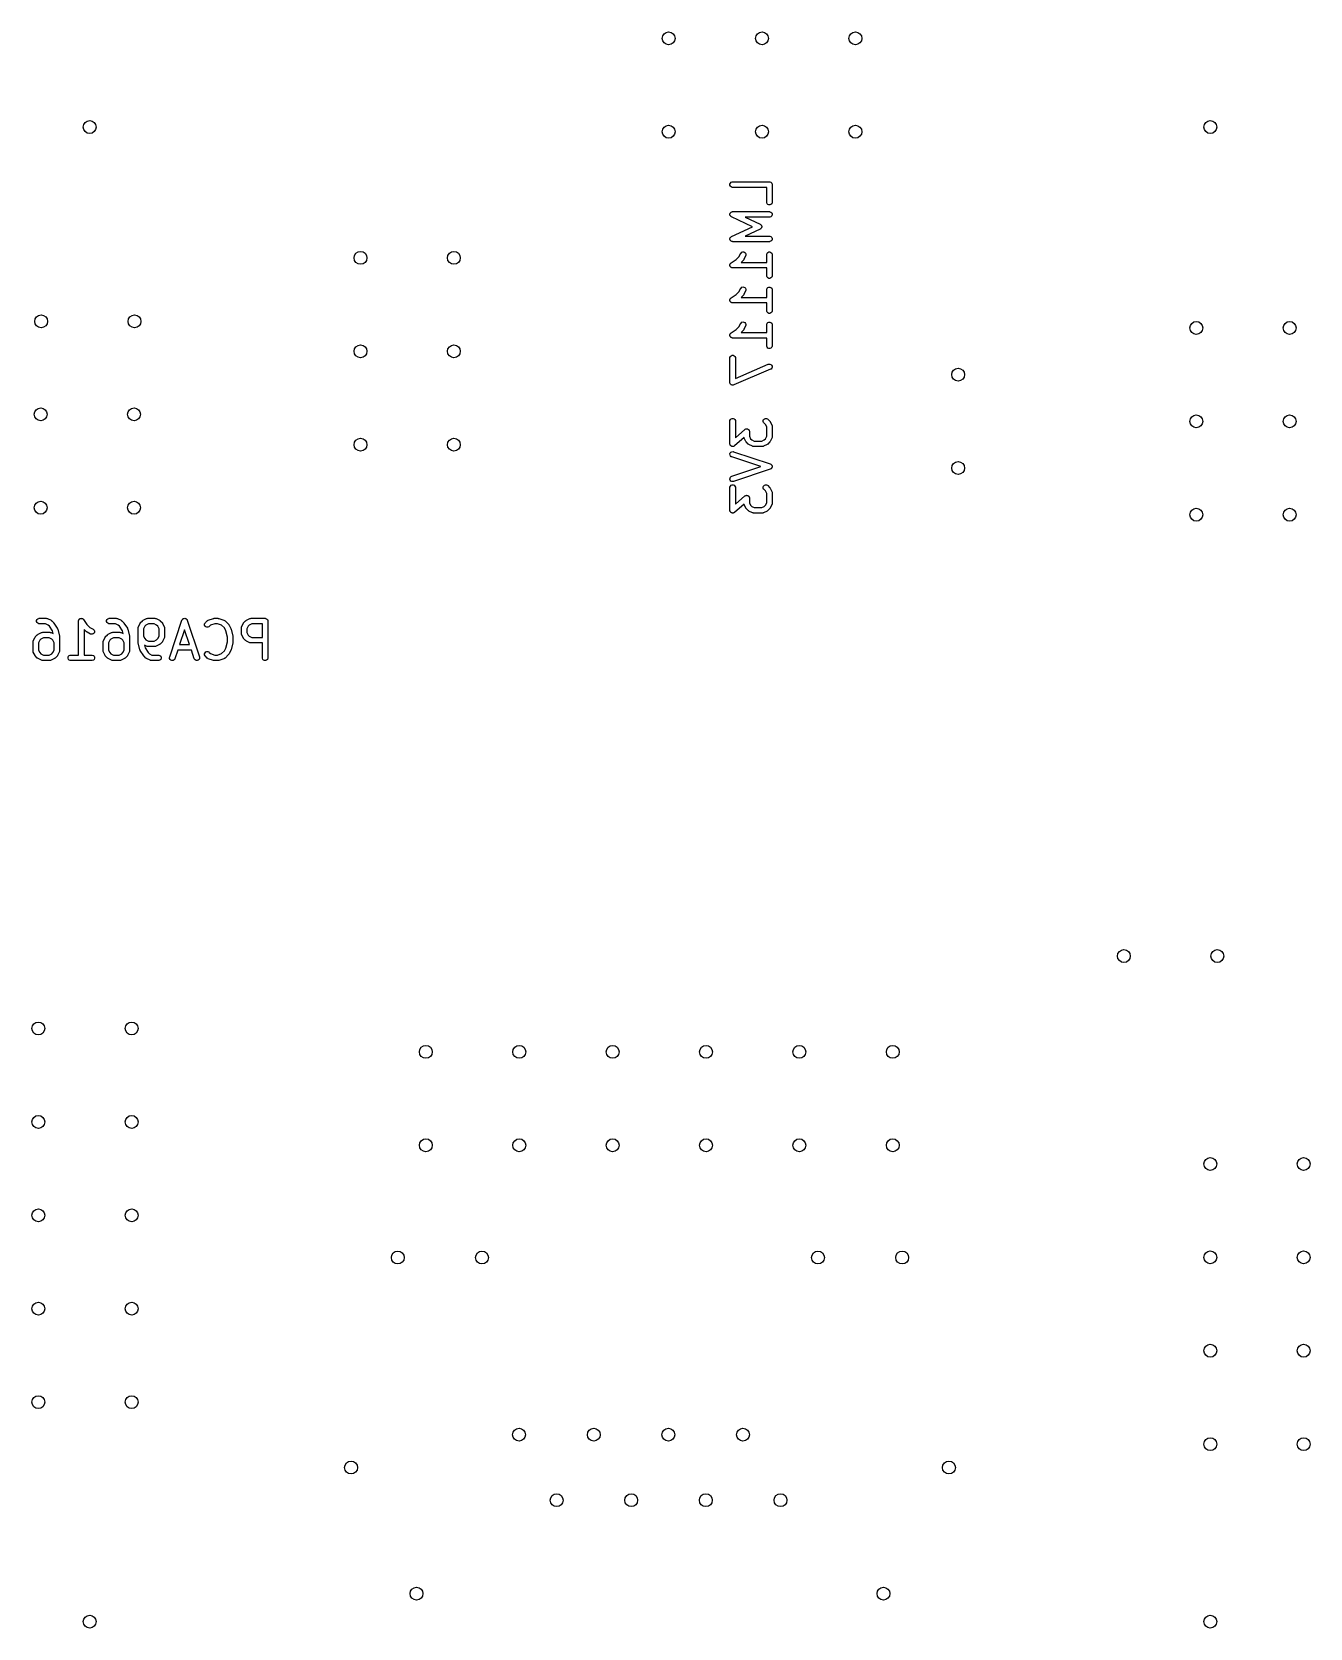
# Model space of a CAD drawing. Extents: x 0.14 to 1.51, y 0.19 to 1.9.
import ezdxf

# ---------------------------------------------------------------- set-up
doc = ezdxf.new("R2010")
doc.units = 0
doc.header["$MEASUREMENT"] = 0
doc.layers.add('BLACK', color=7, linetype='CONTINUOUS')

msp = doc.modelspace()

# ---------------------------------------------------------------- linework, layer by layer
at = {"layer": 'BLACK', "linetype": 'CONTINUOUS'}
for p, q in [((0.8856, 1.739), (0.8861, 1.7401)), ((0.8856, 1.7378), (0.8856, 1.739)), ((0.8861, 1.7368), (0.8856, 1.7378)), ((0.8861, 1.7401), (0.8869, 1.7409)), ((0.8869, 1.736), (0.8861, 1.7368)), ((0.8869, 1.7409), (0.888, 1.7413)), ((0.888, 1.7355), (0.8869, 1.736)), ((0.888, 1.7413), (0.8885, 1.7414)), ((0.8885, 1.7355), (0.888, 1.7355)), ((0.8885, 1.7414), (0.9279, 1.7414)), ((0.925, 1.7355), (0.8885, 1.7355)), ((0.925, 1.7197), (0.925, 1.7355)), ((0.9279, 1.7414), (0.9285, 1.7413)), ((0.9285, 1.7413), (0.9295, 1.7409)), ((0.9295, 1.7409), (0.9304, 1.7401)), ((0.9304, 1.7401), (0.9308, 1.739)), ((0.9308, 1.739), (0.9309, 1.7384)), ((0.9309, 1.7384), (0.9309, 1.7197)), ((0.8865, 1.7086), (0.8869, 1.709)), ((0.8869, 1.709), (0.887, 1.709)), ((0.887, 1.7091), (0.8875, 1.7092)), ((0.887, 1.709), (0.887, 1.7091)), ((0.8875, 1.7092), (0.888, 1.7094)), ((0.888, 1.7094), (0.8881, 1.7094)), ((0.8881, 1.7094), (0.8881, 1.7095)), ((0.8881, 1.7095), (0.8882, 1.7095)), ((0.8882, 1.7095), (0.8885, 1.7095)), ((0.8885, 1.7095), (0.9279, 1.7095)), ((0.925, 1.7191), (0.925, 1.7197)), ((0.9255, 1.718), (0.925, 1.7191)), ((0.9263, 1.7172), (0.9255, 1.718)), ((0.9273, 1.7168), (0.9263, 1.7172)), ((0.9285, 1.7168), (0.9273, 1.7168)), ((0.9279, 1.7095), (0.9285, 1.7094)), ((0.9295, 1.7172), (0.9285, 1.7168)), ((0.9285, 1.7094), (0.9295, 1.709)), ((0.9304, 1.718), (0.9295, 1.7172)), ((0.9295, 1.709), (0.9304, 1.7082)), ((0.9308, 1.7191), (0.9304, 1.718)), ((0.9309, 1.7197), (0.9308, 1.7191)), ((0.8856, 1.7071), (0.8857, 1.7072)), ((0.8856, 1.7066), (0.8856, 1.7071)), ((0.8856, 1.7061), (0.8856, 1.7066)), ((0.8856, 1.706), (0.8856, 1.7061)), ((0.8858, 1.7055), (0.8856, 1.706)), ((0.8856, 1.706), (0.8856, 1.706)), ((0.8857, 1.7072), (0.8859, 1.7077)), ((0.8857, 1.7072), (0.8857, 1.7072)), ((0.886, 1.705), (0.8858, 1.7055)), ((0.8859, 1.7077), (0.8861, 1.7082)), ((0.8861, 1.705), (0.886, 1.705)), ((0.8861, 1.7082), (0.8862, 1.7083)), ((0.8861, 1.7082), (0.8861, 1.7082)), ((0.8861, 1.7049), (0.8861, 1.705)), ((0.8864, 1.7045), (0.8861, 1.7049)), ((0.8862, 1.7083), (0.8865, 1.7086)), ((0.8868, 1.7042), (0.8864, 1.7045)), ((0.8869, 1.7041), (0.8868, 1.7042)), ((0.887, 1.7041), (0.8869, 1.7041)), ((0.8869, 1.7041), (0.8869, 1.7041)), ((0.8873, 1.7039), (0.887, 1.7041)), ((0.9097, 1.6934), (0.8873, 1.7039)), ((0.8873, 1.683), (0.9097, 1.6934)), ((0.9279, 1.7036), (0.9018, 1.7036)), ((0.9018, 1.7036), (0.9179, 1.6961)), ((0.9179, 1.6961), (0.9181, 1.696)), ((0.9181, 1.696), (0.9182, 1.6959)), ((0.9182, 1.6959), (0.9182, 1.6959)), ((0.9182, 1.6959), (0.9184, 1.6958)), ((0.9184, 1.6958), (0.9187, 1.6955)), ((0.9187, 1.6955), (0.919, 1.6952)), ((0.919, 1.6952), (0.9191, 1.695)), ((0.9191, 1.6918), (0.919, 1.6917)), ((0.9191, 1.695), (0.9192, 1.695)), ((0.9192, 1.6919), (0.9191, 1.6918)), ((0.9192, 1.695), (0.9193, 1.6945)), ((0.9193, 1.6923), (0.9192, 1.6919)), ((0.9193, 1.6945), (0.9195, 1.6941)), ((0.9195, 1.6927), (0.9193, 1.6923)), ((0.9195, 1.6941), (0.9195, 1.694)), ((0.9195, 1.694), (0.9196, 1.6939)), ((0.9196, 1.693), (0.9195, 1.6928)), ((0.9195, 1.6928), (0.9195, 1.6927)), ((0.9196, 1.6939), (0.9196, 1.6934)), ((0.9196, 1.6934), (0.9196, 1.693)), ((0.9285, 1.7036), (0.9279, 1.7036)), ((0.9295, 1.7041), (0.9285, 1.7036)), ((0.9304, 1.7049), (0.9295, 1.7041)), ((0.9304, 1.7082), (0.9308, 1.7071)), ((0.9308, 1.706), (0.9304, 1.7049)), ((0.9308, 1.7071), (0.9308, 1.706)), ((0.8856, 1.6809), (0.8858, 1.6813)), ((0.8856, 1.6808), (0.8856, 1.6809)), ((0.8856, 1.6807), (0.8856, 1.6808)), ((0.8856, 1.6802), (0.8856, 1.6807)), ((0.8856, 1.6797), (0.8856, 1.6802)), ((0.8857, 1.6797), (0.8856, 1.6797)), ((0.8857, 1.6796), (0.8857, 1.6797)), ((0.8859, 1.6791), (0.8857, 1.6796)), ((0.8858, 1.6813), (0.886, 1.6818)), ((0.8861, 1.6787), (0.8859, 1.6791)), ((0.886, 1.6818), (0.8861, 1.6819)), ((0.8861, 1.6819), (0.8864, 1.6823)), ((0.8861, 1.6819), (0.8861, 1.6819)), ((0.8861, 1.6786), (0.8861, 1.6787)), ((0.8862, 1.6786), (0.8861, 1.6786)), ((0.8865, 1.6782), (0.8862, 1.6786)), ((0.8864, 1.6823), (0.8868, 1.6827)), ((0.8869, 1.6778), (0.8865, 1.6782)), ((0.8868, 1.6827), (0.8869, 1.6827)), ((0.8869, 1.6827), (0.8869, 1.6828)), ((0.8869, 1.6828), (0.887, 1.6828)), ((0.887, 1.6778), (0.8869, 1.6778)), ((0.887, 1.6828), (0.8873, 1.683)), ((0.8875, 1.6776), (0.887, 1.6778)), ((0.887, 1.6778), (0.887, 1.6778)), ((0.888, 1.6774), (0.8875, 1.6776)), ((0.8881, 1.6774), (0.888, 1.6774)), ((0.8882, 1.6774), (0.8881, 1.6774)), ((0.8881, 1.6774), (0.8881, 1.6774)), ((0.8885, 1.6773), (0.8882, 1.6774)), ((0.9279, 1.6773), (0.8885, 1.6773)), ((0.9179, 1.6907), (0.9018, 1.6833)), ((0.9018, 1.6833), (0.9279, 1.6833)), ((0.9181, 1.6909), (0.9179, 1.6907)), ((0.9182, 1.6909), (0.9181, 1.6909)), ((0.9184, 1.691), (0.9182, 1.6909)), ((0.9182, 1.6909), (0.9182, 1.6909)), ((0.9187, 1.6914), (0.9184, 1.691)), ((0.919, 1.6917), (0.9187, 1.6914)), ((0.9279, 1.6833), (0.9285, 1.6832)), ((0.9285, 1.6774), (0.9279, 1.6773)), ((0.9285, 1.6832), (0.9295, 1.6828)), ((0.9295, 1.6778), (0.9285, 1.6774)), ((0.9295, 1.6828), (0.9304, 1.6819)), ((0.9304, 1.6787), (0.9295, 1.6778)), ((0.9304, 1.6819), (0.9308, 1.6809)), ((0.9308, 1.6797), (0.9304, 1.6787)), ((0.9308, 1.6809), (0.9308, 1.6797)), ((0.8869, 1.6546), (0.8923, 1.6582)), ((0.8923, 1.6582), (0.8955, 1.6614)), ((0.8955, 1.6614), (0.8971, 1.6647)), ((0.8971, 1.6647), (0.8975, 1.6652)), ((0.8975, 1.6652), (0.8983, 1.666)), ((0.9, 1.6576), (0.8975, 1.6551)), ((0.8983, 1.666), (0.8994, 1.6664)), ((0.8994, 1.6664), (0.9006, 1.6663)), ((0.9002, 1.6578), (0.9, 1.6576)), ((0.9003, 1.658), (0.9002, 1.6579)), ((0.9002, 1.6579), (0.9002, 1.6578)), ((0.9004, 1.658), (0.9003, 1.658)), ((0.9006, 1.6584), (0.9004, 1.6581)), ((0.9004, 1.6581), (0.9004, 1.658)), ((0.9006, 1.6663), (0.9016, 1.6658)), ((0.9024, 1.6621), (0.9006, 1.6584)), ((0.9016, 1.6658), (0.9023, 1.6649)), ((0.9023, 1.6649), (0.9027, 1.6638)), ((0.9026, 1.6626), (0.9024, 1.6621)), ((0.9027, 1.6638), (0.9026, 1.6626)), ((0.925, 1.664), (0.9255, 1.6651)), ((0.925, 1.6634), (0.925, 1.664)), ((0.925, 1.6551), (0.925, 1.6634)), ((0.9255, 1.6651), (0.9263, 1.6659)), ((0.9263, 1.6659), (0.9273, 1.6663)), ((0.9273, 1.6663), (0.9285, 1.6663)), ((0.9285, 1.6663), (0.9295, 1.6659)), ((0.9295, 1.6659), (0.9304, 1.6651)), ((0.9304, 1.6651), (0.9308, 1.664)), ((0.9308, 1.664), (0.9309, 1.6634)), ((0.9309, 1.6634), (0.9309, 1.6409)), ((0.8856, 1.6528), (0.8858, 1.653)), ((0.8856, 1.6525), (0.8856, 1.6528)), ((0.8856, 1.6522), (0.8856, 1.6525)), ((0.8856, 1.6519), (0.8856, 1.6522)), ((0.8856, 1.6516), (0.8856, 1.6519)), ((0.8858, 1.6513), (0.8856, 1.6516)), ((0.8858, 1.6533), (0.886, 1.6535)), ((0.8858, 1.653), (0.8858, 1.6533)), ((0.8858, 1.651), (0.8858, 1.6513)), ((0.886, 1.6508), (0.8858, 1.651)), ((0.886, 1.6535), (0.8861, 1.6538)), ((0.8861, 1.6505), (0.886, 1.6508)), ((0.8861, 1.6538), (0.8863, 1.654)), ((0.8863, 1.6503), (0.8861, 1.6505)), ((0.8863, 1.654), (0.8865, 1.6543)), ((0.8864, 1.6501), (0.8863, 1.6503)), ((0.8867, 1.6499), (0.8864, 1.6501)), ((0.8865, 1.6543), (0.8869, 1.6546)), ((0.8869, 1.6497), (0.8867, 1.6499)), ((0.8869, 1.6546), (0.8869, 1.6546)), ((0.8869, 1.6546), (0.8869, 1.6546)), ((0.8869, 1.6546), (0.8869, 1.6546)), ((0.8872, 1.6496), (0.8869, 1.6497)), ((0.8874, 1.6494), (0.8872, 1.6496)), ((0.8877, 1.6494), (0.8874, 1.6494)), ((0.888, 1.6493), (0.8877, 1.6494)), ((0.8885, 1.6492), (0.888, 1.6493)), ((0.925, 1.6492), (0.8885, 1.6492)), ((0.8885, 1.6492), (0.8885, 1.6492)), ((0.8885, 1.6492), (0.8885, 1.6492)), ((0.8885, 1.6492), (0.8885, 1.6492)), ((0.8975, 1.6551), (0.925, 1.6551)), ((0.925, 1.6409), (0.925, 1.6492)), ((0.925, 1.6404), (0.925, 1.6409)), ((0.9309, 1.6409), (0.9308, 1.6404)), ((0.8923, 1.6207), (0.8955, 1.6239)), ((0.8955, 1.6239), (0.8971, 1.6273)), ((0.8971, 1.6273), (0.8975, 1.6277)), ((0.8975, 1.6277), (0.8983, 1.6285)), ((0.8983, 1.6285), (0.8994, 1.6289)), ((0.8994, 1.6289), (0.9006, 1.6288)), ((0.9006, 1.6288), (0.9016, 1.6283)), ((0.9024, 1.6246), (0.9006, 1.6209)), ((0.9016, 1.6283), (0.9023, 1.6274)), ((0.9023, 1.6274), (0.9027, 1.6263)), ((0.9026, 1.6251), (0.9024, 1.6246)), ((0.9027, 1.6263), (0.9026, 1.6251)), ((0.9255, 1.6393), (0.925, 1.6404)), ((0.925, 1.6265), (0.9255, 1.6276)), ((0.925, 1.6259), (0.925, 1.6265)), ((0.925, 1.6176), (0.925, 1.6259)), ((0.9263, 1.6385), (0.9255, 1.6393)), ((0.9255, 1.6276), (0.9263, 1.6284)), ((0.9273, 1.638), (0.9263, 1.6385)), ((0.9263, 1.6284), (0.9273, 1.6288)), ((0.9285, 1.638), (0.9273, 1.638)), ((0.9273, 1.6288), (0.9285, 1.6288)), ((0.9295, 1.6385), (0.9285, 1.638)), ((0.9285, 1.6288), (0.9295, 1.6284)), ((0.9304, 1.6393), (0.9295, 1.6385)), ((0.9295, 1.6284), (0.9304, 1.6276)), ((0.9308, 1.6404), (0.9304, 1.6393)), ((0.9304, 1.6276), (0.9308, 1.6265)), ((0.9308, 1.6265), (0.9309, 1.6259)), ((0.9309, 1.6259), (0.9309, 1.6034)), ((0.8856, 1.6153), (0.8858, 1.6155)), ((0.8856, 1.615), (0.8856, 1.6153)), ((0.8856, 1.6147), (0.8856, 1.615)), ((0.8856, 1.6144), (0.8856, 1.6147)), ((0.8856, 1.6141), (0.8856, 1.6144)), ((0.8858, 1.6138), (0.8856, 1.6141)), ((0.8858, 1.6158), (0.886, 1.6161)), ((0.8858, 1.6155), (0.8858, 1.6158)), ((0.8858, 1.6136), (0.8858, 1.6138)), ((0.886, 1.6133), (0.8858, 1.6136)), ((0.886, 1.6161), (0.8861, 1.6163)), ((0.8861, 1.613), (0.886, 1.6133)), ((0.8861, 1.6163), (0.8863, 1.6165)), ((0.8863, 1.6128), (0.8861, 1.613)), ((0.8863, 1.6165), (0.8865, 1.6168)), ((0.8864, 1.6126), (0.8863, 1.6128)), ((0.8867, 1.6124), (0.8864, 1.6126)), ((0.8865, 1.6168), (0.8869, 1.6171)), ((0.8869, 1.6122), (0.8867, 1.6124)), ((0.8869, 1.6171), (0.8923, 1.6207)), ((0.8869, 1.6171), (0.8869, 1.6171)), ((0.8869, 1.6171), (0.8869, 1.6171)), ((0.8869, 1.6171), (0.8869, 1.6171)), ((0.8872, 1.6121), (0.8869, 1.6122)), ((0.8874, 1.612), (0.8872, 1.6121)), ((0.8877, 1.6119), (0.8874, 1.612)), ((0.888, 1.6118), (0.8877, 1.6119)), ((0.8885, 1.6117), (0.888, 1.6118)), ((0.925, 1.6117), (0.8885, 1.6117)), ((0.8885, 1.6117), (0.8885, 1.6117)), ((0.8885, 1.6117), (0.8885, 1.6117)), ((0.8885, 1.6117), (0.8885, 1.6117)), ((0.9, 1.6201), (0.8975, 1.6176)), ((0.8975, 1.6176), (0.925, 1.6176)), ((0.9002, 1.6203), (0.9, 1.6201)), ((0.9003, 1.6205), (0.9002, 1.6204)), ((0.9002, 1.6204), (0.9002, 1.6203)), ((0.9004, 1.6205), (0.9003, 1.6205)), ((0.9006, 1.6209), (0.9004, 1.6206)), ((0.9004, 1.6206), (0.9004, 1.6205)), ((0.925, 1.6034), (0.925, 1.6117)), ((0.8955, 1.5864), (0.8971, 1.5898)), ((0.8971, 1.5898), (0.8975, 1.5902)), ((0.8975, 1.5902), (0.8983, 1.591)), ((0.8983, 1.591), (0.8994, 1.5914)), ((0.8994, 1.5914), (0.9006, 1.5913)), ((0.9006, 1.5913), (0.9016, 1.5908)), ((0.9016, 1.5908), (0.9023, 1.5899)), ((0.9023, 1.5899), (0.9027, 1.5888)), ((0.925, 1.6029), (0.925, 1.6034)), ((0.9255, 1.6018), (0.925, 1.6029)), ((0.925, 1.589), (0.9255, 1.5901)), ((0.9263, 1.601), (0.9255, 1.6018)), ((0.9255, 1.5901), (0.9263, 1.5909)), ((0.9273, 1.6005), (0.9263, 1.601)), ((0.9263, 1.5909), (0.9273, 1.5913)), ((0.9285, 1.6005), (0.9273, 1.6005)), ((0.9273, 1.5913), (0.9285, 1.5913)), ((0.9295, 1.601), (0.9285, 1.6005)), ((0.9285, 1.5913), (0.9295, 1.5909)), ((0.9304, 1.6018), (0.9295, 1.601)), ((0.9295, 1.5909), (0.9304, 1.5901)), ((0.9308, 1.6029), (0.9304, 1.6018)), ((0.9304, 1.5901), (0.9308, 1.589)), ((0.9309, 1.6034), (0.9308, 1.6029)), ((0.8856, 1.5778), (0.8858, 1.578)), ((0.8856, 1.5775), (0.8856, 1.5778)), ((0.8856, 1.5772), (0.8856, 1.5775)), ((0.8856, 1.5769), (0.8856, 1.5772)), ((0.8856, 1.5766), (0.8856, 1.5769)), ((0.8858, 1.5763), (0.8856, 1.5766)), ((0.8858, 1.5783), (0.886, 1.5786)), ((0.8858, 1.578), (0.8858, 1.5783)), ((0.8858, 1.5761), (0.8858, 1.5763)), ((0.886, 1.5758), (0.8858, 1.5761)), ((0.886, 1.5786), (0.8861, 1.5788)), ((0.8861, 1.5755), (0.886, 1.5758)), ((0.8861, 1.5788), (0.8863, 1.579)), ((0.8863, 1.5753), (0.8861, 1.5755)), ((0.8863, 1.579), (0.8865, 1.5793)), ((0.8864, 1.5751), (0.8863, 1.5753)), ((0.8867, 1.5749), (0.8864, 1.5751)), ((0.8865, 1.5793), (0.8869, 1.5796)), ((0.8869, 1.5747), (0.8867, 1.5749)), ((0.8869, 1.5796), (0.8923, 1.5832)), ((0.8869, 1.5796), (0.8869, 1.5796)), ((0.8869, 1.5796), (0.8869, 1.5796)), ((0.8869, 1.5796), (0.8869, 1.5796)), ((0.8872, 1.5746), (0.8869, 1.5747)), ((0.8874, 1.5745), (0.8872, 1.5746)), ((0.8877, 1.5744), (0.8874, 1.5745)), ((0.888, 1.5743), (0.8877, 1.5744)), ((0.8885, 1.5742), (0.888, 1.5743)), ((0.925, 1.5742), (0.8885, 1.5742)), ((0.8885, 1.5742), (0.8885, 1.5742)), ((0.8885, 1.5742), (0.8885, 1.5742)), ((0.8885, 1.5742), (0.8885, 1.5742)), ((0.8923, 1.5832), (0.8955, 1.5864)), ((0.9, 1.5826), (0.8975, 1.5801)), ((0.8975, 1.5801), (0.925, 1.5801)), ((0.9002, 1.5828), (0.9, 1.5826)), ((0.9003, 1.583), (0.9002, 1.5829)), ((0.9002, 1.5829), (0.9002, 1.5828)), ((0.9004, 1.583), (0.9003, 1.583)), ((0.9006, 1.5834), (0.9004, 1.5831)), ((0.9004, 1.5831), (0.9004, 1.583)), ((0.9024, 1.5871), (0.9006, 1.5834)), ((0.9026, 1.5877), (0.9024, 1.5871)), ((0.9027, 1.5888), (0.9026, 1.5877)), ((0.925, 1.5884), (0.925, 1.589)), ((0.925, 1.5801), (0.925, 1.5884)), ((0.925, 1.5659), (0.925, 1.5742)), ((0.9308, 1.589), (0.9309, 1.5884)), ((0.9309, 1.5884), (0.9309, 1.5659)), ((0.8861, 1.5545), (0.8869, 1.5553)), ((0.8869, 1.5553), (0.888, 1.5557)), ((0.888, 1.5557), (0.8891, 1.5557)), ((0.8891, 1.5557), (0.8902, 1.5553)), ((0.8902, 1.5553), (0.891, 1.5545)), ((0.925, 1.5654), (0.925, 1.5659)), ((0.9255, 1.5643), (0.925, 1.5654)), ((0.9263, 1.5635), (0.9255, 1.5643)), ((0.9273, 1.563), (0.9263, 1.5635)), ((0.9285, 1.563), (0.9273, 1.563)), ((0.9295, 1.5635), (0.9285, 1.563)), ((0.9304, 1.5643), (0.9295, 1.5635)), ((0.9308, 1.5654), (0.9304, 1.5643)), ((0.9309, 1.5659), (0.9308, 1.5654)), ((0.8856, 1.5534), (0.8861, 1.5545)), ((0.8856, 1.5528), (0.8856, 1.5534)), ((0.8856, 1.5266), (0.8856, 1.5528)), ((0.9291, 1.5407), (0.8897, 1.5239)), ((0.891, 1.5545), (0.8914, 1.5534)), ((0.8914, 1.5534), (0.8915, 1.5528)), ((0.8915, 1.5528), (0.8915, 1.531)), ((0.8915, 1.531), (0.9267, 1.5462)), ((0.9267, 1.5462), (0.9273, 1.5463)), ((0.9273, 1.5463), (0.9284, 1.5463)), ((0.9284, 1.5463), (0.9295, 1.5459)), ((0.9296, 1.541), (0.9291, 1.5407)), ((0.9295, 1.5459), (0.9303, 1.5451)), ((0.9304, 1.5418), (0.9296, 1.541)), ((0.9303, 1.5451), (0.9308, 1.5441)), ((0.9308, 1.5429), (0.9304, 1.5418)), ((0.9308, 1.5441), (0.9308, 1.5429)), ((0.8856, 1.526), (0.8856, 1.5266)), ((0.8859, 1.5254), (0.8856, 1.526)), ((0.8856, 1.526), (0.8856, 1.526)), ((0.8856, 1.526), (0.8856, 1.526)), ((0.8861, 1.5249), (0.8859, 1.5254)), ((0.8865, 1.5245), (0.8861, 1.5249)), ((0.8861, 1.5249), (0.8861, 1.5249)), ((0.8861, 1.5249), (0.8861, 1.5249)), ((0.8869, 1.5241), (0.8865, 1.5245)), ((0.8874, 1.5239), (0.8869, 1.5241)), ((0.8869, 1.5241), (0.8869, 1.5241)), ((0.8869, 1.5241), (0.8869, 1.5241)), ((0.888, 1.5237), (0.8874, 1.5239)), ((0.8886, 1.5237), (0.888, 1.5237)), ((0.888, 1.5237), (0.888, 1.5237)), ((0.888, 1.5237), (0.888, 1.5237)), ((0.8891, 1.5237), (0.8886, 1.5237)), ((0.8897, 1.5239), (0.8891, 1.5237)), ((0.8891, 1.5237), (0.8891, 1.5237)), ((0.8891, 1.5237), (0.8891, 1.5237)), ((0.8856, 1.4859), (0.8861, 1.487)), ((0.8861, 1.487), (0.8869, 1.4878)), ((0.8869, 1.4878), (0.888, 1.4882)), ((0.888, 1.4882), (0.8891, 1.4882)), ((0.8891, 1.4882), (0.8902, 1.4878)), ((0.8902, 1.4878), (0.891, 1.487)), ((0.891, 1.487), (0.8914, 1.4859)), ((0.9213, 1.4859), (0.9217, 1.487)), ((0.9217, 1.487), (0.9225, 1.4878)), ((0.9225, 1.4878), (0.9236, 1.4882)), ((0.9236, 1.4882), (0.9247, 1.4882)), ((0.9247, 1.4882), (0.9258, 1.4878)), ((0.9258, 1.4878), (0.9262, 1.4874)), ((0.9262, 1.4874), (0.9281, 1.4855)), ((0.8856, 1.4853), (0.8856, 1.4859)), ((0.8856, 1.461), (0.8856, 1.4853)), ((0.8914, 1.4859), (0.8915, 1.4853)), ((0.8915, 1.4853), (0.8915, 1.4675)), ((0.8915, 1.4675), (0.9016, 1.4763)), ((0.9016, 1.4763), (0.9018, 1.4765)), ((0.9018, 1.4765), (0.9019, 1.4765)), ((0.9019, 1.4765), (0.9019, 1.4766)), ((0.9019, 1.4766), (0.9021, 1.4766)), ((0.9021, 1.4766), (0.9025, 1.4768)), ((0.9025, 1.4768), (0.903, 1.477)), ((0.903, 1.477), (0.9031, 1.477)), ((0.9031, 1.477), (0.9032, 1.477)), ((0.9032, 1.477), (0.9036, 1.477)), ((0.9036, 1.477), (0.9041, 1.477)), ((0.9041, 1.477), (0.9042, 1.4769)), ((0.9042, 1.4769), (0.9043, 1.4769)), ((0.9043, 1.4769), (0.9047, 1.4767)), ((0.9047, 1.4767), (0.9052, 1.4765)), ((0.9052, 1.4765), (0.9052, 1.4765)), ((0.9052, 1.4765), (0.9053, 1.4764)), ((0.9053, 1.4764), (0.9057, 1.4761)), ((0.9057, 1.4761), (0.906, 1.4757)), ((0.906, 1.4757), (0.906, 1.4756)), ((0.906, 1.4756), (0.9061, 1.4755)), ((0.9061, 1.4755), (0.9062, 1.4751)), ((0.9062, 1.4751), (0.9064, 1.4746)), ((0.9064, 1.4746), (0.9064, 1.4745)), ((0.9064, 1.4745), (0.9065, 1.4745)), ((0.9065, 1.4745), (0.9065, 1.4744)), ((0.9065, 1.4744), (0.9065, 1.4741)), ((0.9065, 1.4741), (0.9065, 1.4691)), ((0.9213, 1.4847), (0.9213, 1.4859)), ((0.9217, 1.4837), (0.9213, 1.4847)), ((0.9221, 1.4832), (0.9217, 1.4837)), ((0.9236, 1.4817), (0.9221, 1.4832)), ((0.925, 1.479), (0.9236, 1.4817)), ((0.925, 1.4691), (0.925, 1.479)), ((0.9281, 1.4855), (0.9283, 1.4853)), ((0.9283, 1.4853), (0.9284, 1.4853)), ((0.9284, 1.4853), (0.9284, 1.4852)), ((0.9284, 1.4852), (0.9285, 1.4851)), ((0.9285, 1.4851), (0.9285, 1.485)), ((0.9285, 1.485), (0.9287, 1.4848)), ((0.9287, 1.4848), (0.9305, 1.481)), ((0.9305, 1.481), (0.9308, 1.4805)), ((0.9308, 1.4805), (0.9308, 1.4804)), ((0.9308, 1.4804), (0.9308, 1.4803)), ((0.9308, 1.4803), (0.9309, 1.4797)), ((0.9309, 1.4797), (0.9309, 1.4684)), ((0.8856, 1.4606), (0.8856, 1.461)), ((0.8856, 1.4605), (0.8856, 1.4606)), ((0.8856, 1.4606), (0.8856, 1.4606)), ((0.8856, 1.4604), (0.8856, 1.4605)), ((0.8858, 1.4599), (0.8856, 1.4604)), ((0.886, 1.4595), (0.8858, 1.4599)), ((0.886, 1.4594), (0.886, 1.4595)), ((0.8861, 1.4593), (0.886, 1.4594)), ((0.8864, 1.459), (0.8861, 1.4593)), ((0.8867, 1.4586), (0.8864, 1.459)), ((0.8868, 1.4586), (0.8867, 1.4586)), ((0.8867, 1.452), (0.8878, 1.4525)), ((0.8869, 1.4585), (0.8868, 1.4586)), ((0.8873, 1.4583), (0.8869, 1.4585)), ((0.8878, 1.4581), (0.8873, 1.4583)), ((0.8879, 1.4581), (0.8878, 1.4581)), ((0.8878, 1.4525), (0.8889, 1.4526)), ((0.888, 1.4581), (0.8879, 1.4581)), ((0.8884, 1.4581), (0.888, 1.4581)), ((0.8889, 1.458), (0.8884, 1.4581)), ((0.889, 1.4581), (0.8889, 1.458)), ((0.8889, 1.4526), (0.8895, 1.4525)), ((0.8891, 1.4581), (0.889, 1.4581)), ((0.8896, 1.4582), (0.8891, 1.4581)), ((0.8895, 1.4525), (0.9288, 1.4394)), ((0.89, 1.4584), (0.8896, 1.4582)), ((0.8901, 1.4585), (0.89, 1.4584)), ((0.8902, 1.4585), (0.8901, 1.4585)), ((0.8905, 1.4587), (0.8902, 1.4586)), ((0.8902, 1.4586), (0.8902, 1.4585)), ((0.9007, 1.4677), (0.8905, 1.4587)), ((0.9009, 1.4671), (0.9007, 1.4677)), ((0.9028, 1.4634), (0.9009, 1.4671)), ((0.9029, 1.4631), (0.9028, 1.4634)), ((0.903, 1.4631), (0.9029, 1.4631)), ((0.903, 1.463), (0.903, 1.4631)), ((0.9031, 1.4629), (0.903, 1.463)), ((0.9031, 1.4628), (0.9031, 1.4629)), ((0.9033, 1.4626), (0.9031, 1.4628)), ((0.9052, 1.4607), (0.9033, 1.4626)), ((0.9054, 1.4606), (0.9052, 1.4607)), ((0.9055, 1.4605), (0.9054, 1.4606)), ((0.9056, 1.4604), (0.9055, 1.4605)), ((0.9057, 1.4603), (0.9056, 1.4604)), ((0.9056, 1.4604), (0.9056, 1.4604)), ((0.906, 1.4602), (0.9057, 1.4603)), ((0.9097, 1.4583), (0.906, 1.4602)), ((0.9065, 1.4691), (0.9078, 1.4664)), ((0.9078, 1.4664), (0.909, 1.4653)), ((0.909, 1.4653), (0.9117, 1.4639)), ((0.9103, 1.4581), (0.9097, 1.4583)), ((0.9104, 1.4581), (0.9103, 1.4581)), ((0.9105, 1.4581), (0.9104, 1.4581)), ((0.911, 1.458), (0.9105, 1.4581)), ((0.9204, 1.458), (0.911, 1.458)), ((0.9117, 1.4639), (0.9197, 1.4639)), ((0.9197, 1.4639), (0.9224, 1.4653)), ((0.921, 1.4581), (0.9204, 1.458)), ((0.9211, 1.4581), (0.921, 1.4581)), ((0.9212, 1.4581), (0.9211, 1.4581)), ((0.9217, 1.4583), (0.9212, 1.4581)), ((0.9255, 1.4602), (0.9217, 1.4583)), ((0.9224, 1.4653), (0.9236, 1.4664)), ((0.9236, 1.4664), (0.925, 1.4691)), ((0.9257, 1.4603), (0.9255, 1.4602)), ((0.9258, 1.4604), (0.9257, 1.4603)), ((0.9259, 1.4604), (0.9258, 1.4604)), ((0.926, 1.4605), (0.9259, 1.4604)), ((0.9262, 1.4607), (0.926, 1.4606)), ((0.926, 1.4606), (0.926, 1.4605)), ((0.9281, 1.4626), (0.9262, 1.4607)), ((0.9283, 1.4628), (0.9281, 1.4626)), ((0.9284, 1.4629), (0.9283, 1.4628)), ((0.9285, 1.4631), (0.9284, 1.463)), ((0.9284, 1.463), (0.9284, 1.4629)), ((0.9287, 1.4634), (0.9285, 1.4631)), ((0.9285, 1.4631), (0.9285, 1.4631)), ((0.9305, 1.4671), (0.9287, 1.4634)), ((0.9308, 1.4677), (0.9305, 1.4671)), ((0.9309, 1.4684), (0.9308, 1.4679)), ((0.9308, 1.4679), (0.9308, 1.4678)), ((0.9308, 1.4678), (0.9308, 1.4677)), ((0.8856, 1.4501), (0.886, 1.4512)), ((0.8857, 1.4489), (0.8856, 1.4501)), ((0.8862, 1.4479), (0.8857, 1.4489)), ((0.886, 1.4512), (0.8867, 1.452)), ((0.8871, 1.4471), (0.8862, 1.4479)), ((0.8876, 1.4469), (0.8871, 1.4471)), ((0.9186, 1.4366), (0.8876, 1.4469)), ((0.8876, 1.4263), (0.9186, 1.4366)), ((0.9288, 1.4394), (0.9294, 1.4391)), ((0.9294, 1.4391), (0.9295, 1.439)), ((0.9295, 1.439), (0.9297, 1.4389)), ((0.9297, 1.4389), (0.93, 1.4386)), ((0.93, 1.4386), (0.9302, 1.4384)), ((0.9302, 1.4384), (0.9303, 1.4382)), ((0.9303, 1.4382), (0.9305, 1.438)), ((0.9305, 1.438), (0.9306, 1.4377)), ((0.9306, 1.4355), (0.9305, 1.4351)), ((0.9306, 1.4377), (0.9308, 1.4374)), ((0.9308, 1.4358), (0.9306, 1.4355)), ((0.9308, 1.4374), (0.9308, 1.4371)), ((0.9308, 1.4371), (0.9308, 1.4369)), ((0.9308, 1.4369), (0.9308, 1.4366)), ((0.9308, 1.4366), (0.9308, 1.4362)), ((0.9308, 1.4362), (0.9308, 1.436)), ((0.9308, 1.436), (0.9308, 1.4358)), ((0.8856, 1.4231), (0.8857, 1.4242)), ((0.886, 1.422), (0.8856, 1.4231)), ((0.8857, 1.4242), (0.8862, 1.4253)), ((0.8867, 1.4211), (0.886, 1.422)), ((0.8862, 1.4253), (0.8871, 1.426)), ((0.8878, 1.4206), (0.8867, 1.4211)), ((0.8871, 1.426), (0.8876, 1.4263)), ((0.8889, 1.4205), (0.8878, 1.4206)), ((0.8895, 1.4207), (0.8889, 1.4205)), ((0.9288, 1.4338), (0.8895, 1.4207)), ((0.9294, 1.434), (0.9288, 1.4338)), ((0.9295, 1.4342), (0.9294, 1.434)), ((0.9297, 1.4342), (0.9295, 1.4342)), ((0.93, 1.4345), (0.9297, 1.4342)), ((0.9302, 1.4348), (0.93, 1.4345)), ((0.9303, 1.435), (0.9302, 1.4348)), ((0.9305, 1.4351), (0.9303, 1.435)), ((0.8856, 1.4147), (0.8861, 1.4157)), ((0.8856, 1.4141), (0.8856, 1.4147)), ((0.8856, 1.3897), (0.8856, 1.4141)), ((0.8861, 1.4157), (0.8869, 1.4165)), ((0.8869, 1.4165), (0.888, 1.417)), ((0.888, 1.417), (0.8891, 1.417)), ((0.8891, 1.417), (0.8902, 1.4165)), ((0.8902, 1.4165), (0.891, 1.4157)), ((0.891, 1.4157), (0.8914, 1.4147)), ((0.8914, 1.4147), (0.8915, 1.4141)), ((0.8915, 1.4141), (0.8915, 1.3962)), ((0.8915, 1.3962), (0.9016, 1.4051)), ((0.9016, 1.4051), (0.9018, 1.4052)), ((0.9018, 1.4052), (0.9019, 1.4053)), ((0.9019, 1.4053), (0.9021, 1.4054)), ((0.9019, 1.4053), (0.9019, 1.4053)), ((0.9021, 1.4054), (0.9025, 1.4055)), ((0.9025, 1.4055), (0.903, 1.4057)), ((0.903, 1.4057), (0.9031, 1.4057)), ((0.9031, 1.4057), (0.9032, 1.4058)), ((0.9032, 1.4058), (0.9036, 1.4057)), ((0.9036, 1.4057), (0.9041, 1.4057)), ((0.9041, 1.4057), (0.9042, 1.4057)), ((0.9042, 1.4057), (0.9043, 1.4057)), ((0.9043, 1.4057), (0.9047, 1.4055)), ((0.9047, 1.4055), (0.9052, 1.4053)), ((0.9052, 1.4053), (0.9052, 1.4052)), ((0.9052, 1.4052), (0.9053, 1.4052)), ((0.9053, 1.4052), (0.9057, 1.4048)), ((0.9057, 1.4048), (0.906, 1.4045)), ((0.906, 1.4045), (0.906, 1.4044)), ((0.906, 1.4044), (0.9061, 1.4043)), ((0.9061, 1.4043), (0.9062, 1.4039)), ((0.9062, 1.4039), (0.9064, 1.4034)), ((0.9064, 1.4034), (0.9064, 1.4033)), ((0.9064, 1.4033), (0.9065, 1.4032)), ((0.9065, 1.4032), (0.9065, 1.4031)), ((0.9065, 1.4031), (0.9065, 1.4028)), ((0.9065, 1.4028), (0.9065, 1.3979)), ((0.9213, 1.4147), (0.9217, 1.4157)), ((0.9213, 1.4135), (0.9213, 1.4147)), ((0.9217, 1.4124), (0.9213, 1.4135)), ((0.9217, 1.4157), (0.9225, 1.4165)), ((0.9221, 1.412), (0.9217, 1.4124)), ((0.9236, 1.4105), (0.9221, 1.412)), ((0.9225, 1.4165), (0.9236, 1.417)), ((0.9236, 1.417), (0.9247, 1.417)), ((0.925, 1.4078), (0.9236, 1.4105)), ((0.9247, 1.417), (0.9258, 1.4165)), ((0.925, 1.3979), (0.925, 1.4078)), ((0.9258, 1.4165), (0.9262, 1.4162)), ((0.9262, 1.4162), (0.9281, 1.4143)), ((0.9281, 1.4143), (0.9283, 1.4141)), ((0.9283, 1.4141), (0.9284, 1.414)), ((0.9284, 1.414), (0.9284, 1.4139)), ((0.9284, 1.4139), (0.9285, 1.4138)), ((0.9285, 1.4138), (0.9285, 1.4138)), ((0.9285, 1.4138), (0.9287, 1.4135)), ((0.9287, 1.4135), (0.9305, 1.4098)), ((0.9305, 1.4098), (0.9308, 1.4092)), ((0.9308, 1.4092), (0.9308, 1.4091)), ((0.9308, 1.4091), (0.9308, 1.409)), ((0.9308, 1.409), (0.9309, 1.4085)), ((0.9309, 1.4085), (0.9309, 1.3972)), ((0.8856, 1.3894), (0.8856, 1.3897)), ((0.8856, 1.3893), (0.8856, 1.3894)), ((0.8856, 1.3891), (0.8856, 1.3893)), ((0.8856, 1.3893), (0.8856, 1.3893)), ((0.8858, 1.3887), (0.8856, 1.3891)), ((0.886, 1.3882), (0.8858, 1.3887)), ((0.8861, 1.3881), (0.886, 1.3882)), ((0.886, 1.3882), (0.886, 1.3882)), ((0.8864, 1.3877), (0.8861, 1.3881)), ((0.8867, 1.3874), (0.8864, 1.3877)), ((0.8868, 1.3873), (0.8867, 1.3874)), ((0.8869, 1.3873), (0.8868, 1.3873)), ((0.8873, 1.3871), (0.8869, 1.3873)), ((0.8878, 1.3869), (0.8873, 1.3871)), ((0.8879, 1.3869), (0.8878, 1.3869)), ((0.888, 1.3868), (0.8879, 1.3869)), ((0.8884, 1.3868), (0.888, 1.3868)), ((0.8889, 1.3868), (0.8884, 1.3868)), ((0.889, 1.3868), (0.8889, 1.3868)), ((0.8891, 1.3868), (0.889, 1.3868)), ((0.8896, 1.387), (0.8891, 1.3868)), ((0.89, 1.3872), (0.8896, 1.387)), ((0.8901, 1.3872), (0.89, 1.3872)), ((0.8902, 1.3873), (0.8901, 1.3872)), ((0.8905, 1.3875), (0.8902, 1.3873)), ((0.8902, 1.3873), (0.8902, 1.3873)), ((0.9007, 1.3964), (0.8905, 1.3875)), ((0.9009, 1.3959), (0.9007, 1.3964)), ((0.9028, 1.3921), (0.9009, 1.3959)), ((0.9029, 1.3919), (0.9028, 1.3921)), ((0.903, 1.3918), (0.9029, 1.3919)), ((0.903, 1.3917), (0.903, 1.3918)), ((0.9031, 1.3916), (0.903, 1.3917)), ((0.9033, 1.3914), (0.9031, 1.3916)), ((0.9031, 1.3916), (0.9031, 1.3916)), ((0.9052, 1.3895), (0.9033, 1.3914)), ((0.9054, 1.3893), (0.9052, 1.3895)), ((0.9055, 1.3893), (0.9054, 1.3893)), ((0.9056, 1.3892), (0.9055, 1.3893)), ((0.9056, 1.3891), (0.9056, 1.3892)), ((0.9057, 1.3891), (0.9056, 1.3891)), ((0.906, 1.3889), (0.9057, 1.3891)), ((0.9097, 1.3871), (0.906, 1.3889)), ((0.9065, 1.3979), (0.9078, 1.3952)), ((0.9078, 1.3952), (0.909, 1.394)), ((0.909, 1.394), (0.9117, 1.3927)), ((0.9103, 1.3869), (0.9097, 1.3871)), ((0.9104, 1.3869), (0.9103, 1.3869)), ((0.9105, 1.3868), (0.9104, 1.3869)), ((0.911, 1.3868), (0.9105, 1.3868)), ((0.9204, 1.3868), (0.911, 1.3868)), ((0.9117, 1.3927), (0.9197, 1.3927)), ((0.9197, 1.3927), (0.9224, 1.394)), ((0.921, 1.3868), (0.9204, 1.3868)), ((0.9211, 1.3869), (0.921, 1.3868)), ((0.9212, 1.3869), (0.9211, 1.3869)), ((0.9217, 1.3871), (0.9212, 1.3869)), ((0.9255, 1.3889), (0.9217, 1.3871)), ((0.9224, 1.394), (0.9236, 1.3952)), ((0.9236, 1.3952), (0.925, 1.3979)), ((0.9257, 1.3891), (0.9255, 1.3889)), ((0.9258, 1.3891), (0.9257, 1.3891)), ((0.9259, 1.3892), (0.9258, 1.3891)), ((0.926, 1.3893), (0.9259, 1.3892)), ((0.9262, 1.3895), (0.926, 1.3893)), ((0.926, 1.3893), (0.926, 1.3893)), ((0.9281, 1.3914), (0.9262, 1.3895)), ((0.9283, 1.3916), (0.9281, 1.3914)), ((0.9284, 1.3916), (0.9283, 1.3916)), ((0.9285, 1.3918), (0.9284, 1.3917)), ((0.9284, 1.3917), (0.9284, 1.3916)), ((0.9287, 1.3921), (0.9285, 1.3919)), ((0.9285, 1.3919), (0.9285, 1.3918)), ((0.9305, 1.3959), (0.9287, 1.3921)), ((0.9308, 1.3964), (0.9305, 1.3959)), ((0.9309, 1.3972), (0.9308, 1.3966)), ((0.9308, 1.3966), (0.9308, 1.3965)), ((0.9308, 1.3965), (0.9308, 1.3964)), ((0.1431, 1.2718), (0.1436, 1.2729)), ((0.1431, 1.2707), (0.1431, 1.2718)), ((0.1436, 1.2696), (0.1431, 1.2707)), ((0.1436, 1.2729), (0.1444, 1.2737)), ((0.1444, 1.2688), (0.1436, 1.2696)), ((0.1444, 1.2737), (0.1454, 1.2741)), ((0.1454, 1.2683), (0.1444, 1.2688)), ((0.1454, 1.2741), (0.146, 1.2742)), ((0.146, 1.2683), (0.1454, 1.2683)), ((0.146, 1.2742), (0.1535, 1.2742)), ((0.1528, 1.2683), (0.146, 1.2683)), ((0.1555, 1.2669), (0.1528, 1.2683)), ((0.1535, 1.2742), (0.1541, 1.2741)), ((0.1541, 1.2741), (0.1542, 1.2741)), ((0.1542, 1.2741), (0.1543, 1.2741)), ((0.1543, 1.2741), (0.1548, 1.2739)), ((0.1548, 1.2739), (0.1586, 1.272)), ((0.1568, 1.2656), (0.1555, 1.2669)), ((0.1601, 1.2606), (0.1568, 1.2656)), ((0.1586, 1.272), (0.1588, 1.2718)), ((0.1588, 1.2718), (0.1589, 1.2718)), ((0.1589, 1.2718), (0.159, 1.2717)), ((0.159, 1.2717), (0.1591, 1.2717)), ((0.1591, 1.2717), (0.1591, 1.2716)), ((0.1591, 1.2716), (0.1594, 1.2714)), ((0.1594, 1.2714), (0.1612, 1.2696)), ((0.1612, 1.2696), (0.1612, 1.2696)), ((0.1612, 1.2696), (0.1612, 1.2696)), ((0.1612, 1.2696), (0.1614, 1.2693)), ((0.1614, 1.2693), (0.1616, 1.2691)), ((0.1616, 1.2691), (0.1616, 1.2691)), ((0.1616, 1.2691), (0.1616, 1.2691)), ((0.1616, 1.2691), (0.1653, 1.2635)), ((0.1881, 1.2718), (0.1882, 1.2721)), ((0.1881, 1.2712), (0.1881, 1.2718)), ((0.1881, 1.2348), (0.1881, 1.2712)), ((0.1881, 1.2712), (0.1881, 1.2712)), ((0.1881, 1.2712), (0.1881, 1.2712)), ((0.1881, 1.2712), (0.1881, 1.2712)), ((0.1882, 1.2721), (0.1883, 1.2724)), ((0.1883, 1.2724), (0.1884, 1.2726)), ((0.1884, 1.2726), (0.1886, 1.2729)), ((0.1886, 1.2729), (0.1888, 1.2731)), ((0.1888, 1.2731), (0.1889, 1.2733)), ((0.1889, 1.2733), (0.1892, 1.2735)), ((0.1892, 1.2735), (0.1894, 1.2737)), ((0.1894, 1.2737), (0.1896, 1.2738)), ((0.1896, 1.2738), (0.1899, 1.274)), ((0.1899, 1.274), (0.1902, 1.274)), ((0.1902, 1.274), (0.1904, 1.2741)), ((0.1904, 1.2741), (0.1907, 1.2741)), ((0.1907, 1.2741), (0.191, 1.2742)), ((0.191, 1.2742), (0.1913, 1.2741)), ((0.1913, 1.2741), (0.1916, 1.2741)), ((0.1916, 1.2741), (0.1919, 1.274)), ((0.1919, 1.274), (0.1921, 1.274)), ((0.1921, 1.274), (0.1924, 1.2738)), ((0.1924, 1.2738), (0.1926, 1.2737)), ((0.1926, 1.2737), (0.1929, 1.2735)), ((0.1929, 1.2735), (0.1931, 1.2733)), ((0.1931, 1.2733), (0.1935, 1.2729)), ((0.1935, 1.2729), (0.1935, 1.2729)), ((0.1935, 1.2729), (0.1935, 1.2729)), ((0.1935, 1.2729), (0.1935, 1.2729)), ((0.1935, 1.2729), (0.1971, 1.2675)), ((0.1971, 1.2675), (0.2003, 1.2643)), ((0.2181, 1.2718), (0.2186, 1.2729)), ((0.2181, 1.2707), (0.2181, 1.2718)), ((0.2186, 1.2696), (0.2181, 1.2707)), ((0.2186, 1.2729), (0.2194, 1.2737)), ((0.2194, 1.2688), (0.2186, 1.2696)), ((0.2194, 1.2737), (0.2204, 1.2741)), ((0.2204, 1.2683), (0.2194, 1.2688)), ((0.2204, 1.2741), (0.221, 1.2742)), ((0.221, 1.2683), (0.2204, 1.2683)), ((0.221, 1.2742), (0.2285, 1.2742)), ((0.2278, 1.2683), (0.221, 1.2683)), ((0.2305, 1.2669), (0.2278, 1.2683)), ((0.2285, 1.2742), (0.2291, 1.2741)), ((0.2291, 1.2741), (0.2292, 1.2741)), ((0.2292, 1.2741), (0.2293, 1.2741)), ((0.2293, 1.2741), (0.2298, 1.2739)), ((0.2298, 1.2739), (0.2336, 1.272)), ((0.2318, 1.2656), (0.2305, 1.2669)), ((0.2351, 1.2606), (0.2318, 1.2656)), ((0.2336, 1.272), (0.2338, 1.2718)), ((0.2338, 1.2718), (0.2339, 1.2718)), ((0.2339, 1.2718), (0.234, 1.2717)), ((0.234, 1.2717), (0.2341, 1.2717)), ((0.2341, 1.2717), (0.2341, 1.2716)), ((0.2341, 1.2716), (0.2343, 1.2714)), ((0.2343, 1.2714), (0.2362, 1.2696)), ((0.2362, 1.2696), (0.2362, 1.2696)), ((0.2362, 1.2696), (0.2362, 1.2696)), ((0.2362, 1.2696), (0.2364, 1.2693)), ((0.2364, 1.2693), (0.2366, 1.2691)), ((0.2366, 1.2691), (0.2366, 1.2691)), ((0.2366, 1.2691), (0.2366, 1.2691)), ((0.2366, 1.2691), (0.2403, 1.2635)), ((0.2519, 1.2645), (0.2521, 1.265)), ((0.2519, 1.2644), (0.2519, 1.2645)), ((0.2521, 1.265), (0.254, 1.2688)), ((0.254, 1.2688), (0.2541, 1.269)), ((0.2541, 1.269), (0.2542, 1.2691)), ((0.2542, 1.2692), (0.2543, 1.2693)), ((0.2542, 1.2691), (0.2542, 1.2692)), ((0.2543, 1.2693), (0.2544, 1.2693)), ((0.2544, 1.2693), (0.2545, 1.2696)), ((0.2545, 1.2696), (0.2564, 1.2714)), ((0.2564, 1.2714), (0.2566, 1.2716)), ((0.2566, 1.2716), (0.2567, 1.2717)), ((0.2567, 1.2717), (0.2568, 1.2717)), ((0.2568, 1.2717), (0.2569, 1.2718)), ((0.2569, 1.2718), (0.2572, 1.272)), ((0.2569, 1.2718), (0.2569, 1.2718)), ((0.2572, 1.272), (0.2609, 1.2739)), ((0.2591, 1.2657), (0.2577, 1.263)), ((0.2602, 1.2669), (0.2591, 1.2657)), ((0.2629, 1.2683), (0.2602, 1.2669)), ((0.2609, 1.2739), (0.2615, 1.2741)), ((0.2615, 1.2741), (0.2616, 1.2741)), ((0.2616, 1.2741), (0.2617, 1.2741)), ((0.2617, 1.2741), (0.2623, 1.2742)), ((0.2623, 1.2742), (0.2697, 1.2742)), ((0.2691, 1.2683), (0.2629, 1.2683)), ((0.2717, 1.2669), (0.2691, 1.2683)), ((0.2697, 1.2742), (0.2703, 1.2741)), ((0.2703, 1.2741), (0.2704, 1.2741)), ((0.2704, 1.2741), (0.2705, 1.2741)), ((0.2705, 1.2741), (0.2711, 1.2739)), ((0.2711, 1.2739), (0.2748, 1.272)), ((0.2729, 1.2657), (0.2717, 1.2669)), ((0.2743, 1.263), (0.2729, 1.2657)), ((0.2748, 1.272), (0.2751, 1.2718)), ((0.2751, 1.2718), (0.2751, 1.2718)), ((0.2751, 1.2718), (0.2752, 1.2717)), ((0.2752, 1.2717), (0.2753, 1.2717)), ((0.2753, 1.2717), (0.2754, 1.2716)), ((0.2754, 1.2716), (0.2756, 1.2714)), ((0.2756, 1.2714), (0.2775, 1.2696)), ((0.2775, 1.2696), (0.2776, 1.2693)), ((0.2776, 1.2693), (0.2777, 1.2693)), ((0.2777, 1.2693), (0.2778, 1.2692)), ((0.2778, 1.2692), (0.2778, 1.2691)), ((0.2778, 1.2691), (0.2779, 1.269)), ((0.2779, 1.269), (0.278, 1.2688)), ((0.278, 1.2688), (0.2799, 1.265)), ((0.2799, 1.265), (0.2801, 1.2645)), ((0.2801, 1.2645), (0.2801, 1.2644)), ((0.2857, 1.2328), (0.2988, 1.2722)), ((0.2988, 1.2722), (0.2991, 1.2727)), ((0.2991, 1.2727), (0.2992, 1.2728)), ((0.2992, 1.2728), (0.2993, 1.273)), ((0.2993, 1.273), (0.2996, 1.2733)), ((0.2996, 1.2733), (0.2998, 1.2736)), ((0.2998, 1.2736), (0.3, 1.2737)), ((0.3, 1.2737), (0.3002, 1.2738)), ((0.3002, 1.2738), (0.3005, 1.2739)), ((0.3005, 1.2739), (0.3008, 1.2741)), ((0.3008, 1.2741), (0.3011, 1.2741)), ((0.3011, 1.2741), (0.3013, 1.2742)), ((0.3013, 1.2742), (0.3016, 1.2741)), ((0.3016, 1.2741), (0.302, 1.2742)), ((0.302, 1.2742), (0.3022, 1.2741)), ((0.3022, 1.2741), (0.3024, 1.2741)), ((0.3024, 1.2741), (0.3027, 1.2739)), ((0.3027, 1.2739), (0.3031, 1.2738)), ((0.3031, 1.2738), (0.3032, 1.2737)), ((0.3032, 1.2737), (0.3034, 1.2736)), ((0.3034, 1.2736), (0.3037, 1.2733)), ((0.3037, 1.2733), (0.304, 1.273)), ((0.304, 1.273), (0.304, 1.2728)), ((0.304, 1.2728), (0.3042, 1.2727)), ((0.3042, 1.2727), (0.3044, 1.2722)), ((0.3044, 1.2722), (0.3175, 1.2328)), ((0.3231, 1.2681), (0.3235, 1.2691)), ((0.3231, 1.2669), (0.3231, 1.2681)), ((0.3235, 1.2658), (0.3231, 1.2669)), ((0.3235, 1.2691), (0.3239, 1.2696)), ((0.3244, 1.265), (0.3235, 1.2658)), ((0.3239, 1.2696), (0.3258, 1.2714)), ((0.3254, 1.2646), (0.3244, 1.265)), ((0.3266, 1.2646), (0.3254, 1.2646)), ((0.3258, 1.2714), (0.3262, 1.2718)), ((0.3262, 1.2718), (0.3263, 1.2718)), ((0.3263, 1.2718), (0.3264, 1.2719)), ((0.3264, 1.2719), (0.3269, 1.2722)), ((0.3276, 1.265), (0.3266, 1.2646)), ((0.3269, 1.2722), (0.3326, 1.274)), ((0.3281, 1.2654), (0.3276, 1.265)), ((0.3295, 1.2668), (0.3281, 1.2654)), ((0.334, 1.2683), (0.3295, 1.2668)), ((0.3326, 1.274), (0.3328, 1.2741)), ((0.3328, 1.2741), (0.3329, 1.2741)), ((0.3329, 1.2741), (0.333, 1.2741)), ((0.333, 1.2741), (0.3331, 1.2742)), ((0.3331, 1.2742), (0.3332, 1.2742)), ((0.3332, 1.2742), (0.3335, 1.2742)), ((0.3335, 1.2742), (0.3372, 1.2742)), ((0.3368, 1.2683), (0.334, 1.2683)), ((0.3413, 1.2668), (0.3368, 1.2683)), ((0.3372, 1.2742), (0.3375, 1.2742)), ((0.3375, 1.2742), (0.3376, 1.2742)), ((0.3376, 1.2742), (0.3377, 1.2741)), ((0.3377, 1.2741), (0.3378, 1.2741)), ((0.3378, 1.2741), (0.3379, 1.2741)), ((0.3379, 1.2741), (0.3382, 1.274)), ((0.3382, 1.274), (0.3438, 1.2722)), ((0.3442, 1.2639), (0.3413, 1.2668)), ((0.3438, 1.2722), (0.3443, 1.2719)), ((0.3443, 1.2719), (0.3444, 1.2718)), ((0.3444, 1.2718), (0.3445, 1.2718)), ((0.3445, 1.2718), (0.345, 1.2714)), ((0.345, 1.2714), (0.3487, 1.2677)), ((0.3487, 1.2677), (0.3489, 1.2675)), ((0.3489, 1.2675), (0.3489, 1.2674)), ((0.3489, 1.2674), (0.349, 1.2673)), ((0.349, 1.2673), (0.3491, 1.2672)), ((0.3491, 1.2672), (0.3491, 1.2672)), ((0.3491, 1.2672), (0.3493, 1.2669)), ((0.3493, 1.2669), (0.3511, 1.2632)), ((0.3625, 1.2645), (0.3627, 1.265)), ((0.3625, 1.2644), (0.3625, 1.2645)), ((0.3627, 1.265), (0.3646, 1.2688)), ((0.3646, 1.2688), (0.3648, 1.269)), ((0.3648, 1.2692), (0.3649, 1.2693)), ((0.3648, 1.2691), (0.3648, 1.2692)), ((0.3648, 1.269), (0.3648, 1.2691)), ((0.3649, 1.2693), (0.365, 1.2693)), ((0.365, 1.2693), (0.3651, 1.2696)), ((0.3651, 1.2696), (0.367, 1.2714)), ((0.367, 1.2714), (0.3673, 1.2716)), ((0.3673, 1.2716), (0.3673, 1.2717)), ((0.3673, 1.2717), (0.3674, 1.2717)), ((0.3674, 1.2717), (0.3675, 1.2718)), ((0.3675, 1.2718), (0.3678, 1.272)), ((0.3675, 1.2718), (0.3675, 1.2718)), ((0.3678, 1.272), (0.3715, 1.2739)), ((0.3697, 1.2657), (0.3683, 1.263)), ((0.3709, 1.2669), (0.3697, 1.2657)), ((0.3736, 1.2683), (0.3709, 1.2669)), ((0.3715, 1.2739), (0.3721, 1.2741)), ((0.3721, 1.2741), (0.3722, 1.2741)), ((0.3722, 1.2741), (0.3723, 1.2741)), ((0.3723, 1.2741), (0.3729, 1.2742)), ((0.3729, 1.2742), (0.3879, 1.2742)), ((0.3849, 1.2683), (0.3736, 1.2683)), ((0.3849, 1.2536), (0.3849, 1.2683)), ((0.3879, 1.2742), (0.3884, 1.2741)), ((0.3884, 1.2741), (0.3895, 1.2737)), ((0.3895, 1.2737), (0.3903, 1.2729)), ((0.3903, 1.2729), (0.3908, 1.2718)), ((0.3908, 1.2718), (0.3908, 1.2712)), ((0.3908, 1.2712), (0.3908, 1.2319)), ((0.1393, 1.2487), (0.1394, 1.2493)), ((0.1393, 1.2394), (0.1393, 1.2487)), ((0.1394, 1.2495), (0.1396, 1.2501)), ((0.1394, 1.2494), (0.1394, 1.2495)), ((0.1394, 1.2493), (0.1394, 1.2494)), ((0.1396, 1.2501), (0.1415, 1.2538)), ((0.1415, 1.2538), (0.1417, 1.254)), ((0.1417, 1.2541), (0.1418, 1.2542)), ((0.1417, 1.254), (0.1417, 1.2541)), ((0.1418, 1.2542), (0.1418, 1.2543)), ((0.1418, 1.2543), (0.1419, 1.2543)), ((0.1419, 1.2543), (0.1421, 1.2546)), ((0.1421, 1.2546), (0.1439, 1.2564)), ((0.1439, 1.2564), (0.1442, 1.2566)), ((0.1442, 1.2566), (0.1442, 1.2567)), ((0.1442, 1.2567), (0.1443, 1.2567)), ((0.1443, 1.2567), (0.1444, 1.2568)), ((0.1444, 1.2568), (0.1447, 1.257)), ((0.1444, 1.2568), (0.1444, 1.2568)), ((0.1447, 1.257), (0.1484, 1.2589)), ((0.1466, 1.2507), (0.1452, 1.248)), ((0.1452, 1.248), (0.1452, 1.2401)), ((0.1478, 1.2519), (0.1466, 1.2507)), ((0.1505, 1.2533), (0.1478, 1.2519)), ((0.1484, 1.2589), (0.149, 1.2591)), ((0.149, 1.2591), (0.1491, 1.2591)), ((0.1491, 1.2591), (0.1492, 1.2591)), ((0.1492, 1.2591), (0.1498, 1.2592)), ((0.1498, 1.2592), (0.1573, 1.2592)), ((0.1566, 1.2533), (0.1505, 1.2533)), ((0.1593, 1.2519), (0.1566, 1.2533)), ((0.1573, 1.2592), (0.1578, 1.2591)), ((0.1578, 1.2591), (0.1579, 1.2591)), ((0.1579, 1.2591), (0.158, 1.2591)), ((0.158, 1.2591), (0.1586, 1.2589)), ((0.1586, 1.2589), (0.1609, 1.2577)), ((0.1605, 1.2507), (0.1593, 1.2519)), ((0.1609, 1.2577), (0.1601, 1.2606)), ((0.1618, 1.248), (0.1605, 1.2507)), ((0.1618, 1.2401), (0.1618, 1.248)), ((0.1653, 1.2635), (0.1655, 1.2632)), ((0.1655, 1.2632), (0.1656, 1.2631)), ((0.1656, 1.2631), (0.1656, 1.263)), ((0.1656, 1.263), (0.1656, 1.263)), ((0.1656, 1.263), (0.1656, 1.2629)), ((0.1656, 1.2629), (0.1658, 1.2626)), ((0.1658, 1.2626), (0.1676, 1.2551)), ((0.1676, 1.2551), (0.1676, 1.255)), ((0.1676, 1.255), (0.1677, 1.2549)), ((0.1677, 1.2549), (0.1677, 1.2547)), ((0.1677, 1.2547), (0.1677, 1.2545)), ((0.1677, 1.2545), (0.1677, 1.2545)), ((0.1677, 1.2545), (0.1677, 1.2544)), ((0.1677, 1.2544), (0.1677, 1.2394)), ((0.1964, 1.2598), (0.194, 1.2622)), ((0.194, 1.2622), (0.194, 1.2348)), ((0.1966, 1.2596), (0.1964, 1.2598)), ((0.1967, 1.2595), (0.1966, 1.2596)), ((0.1968, 1.2595), (0.1967, 1.2595)), ((0.1969, 1.2594), (0.1968, 1.2595)), ((0.1972, 1.2592), (0.1969, 1.2594)), ((0.1969, 1.2594), (0.1969, 1.2594)), ((0.2009, 1.2573), (0.1972, 1.2592)), ((0.2003, 1.2643), (0.2036, 1.2626)), ((0.2015, 1.2571), (0.2009, 1.2573)), ((0.2026, 1.257), (0.2015, 1.2571)), ((0.2037, 1.2574), (0.2026, 1.257)), ((0.2036, 1.2626), (0.2041, 1.2623)), ((0.2046, 1.2582), (0.2037, 1.2574)), ((0.2041, 1.2623), (0.2048, 1.2614)), ((0.2051, 1.2592), (0.2046, 1.2582)), ((0.2048, 1.2614), (0.2052, 1.2603)), ((0.2052, 1.2603), (0.2051, 1.2592)), ((0.2143, 1.2487), (0.2144, 1.2493)), ((0.2143, 1.2394), (0.2143, 1.2487)), ((0.2144, 1.2495), (0.2146, 1.2501)), ((0.2144, 1.2494), (0.2144, 1.2495)), ((0.2144, 1.2493), (0.2144, 1.2494)), ((0.2146, 1.2501), (0.2165, 1.2538)), ((0.2165, 1.2538), (0.2166, 1.254)), ((0.2166, 1.254), (0.2167, 1.2541)), ((0.2167, 1.2542), (0.2168, 1.2543)), ((0.2167, 1.2541), (0.2167, 1.2542)), ((0.2168, 1.2543), (0.2169, 1.2543)), ((0.2169, 1.2543), (0.217, 1.2546)), ((0.217, 1.2546), (0.2189, 1.2564)), ((0.2189, 1.2564), (0.2191, 1.2566)), ((0.2191, 1.2566), (0.2192, 1.2567)), ((0.2192, 1.2567), (0.2193, 1.2567)), ((0.2193, 1.2567), (0.2194, 1.2568)), ((0.2194, 1.2568), (0.2197, 1.257)), ((0.2194, 1.2568), (0.2194, 1.2568)), ((0.2197, 1.257), (0.2234, 1.2589)), ((0.2216, 1.2507), (0.2202, 1.248)), ((0.2202, 1.248), (0.2202, 1.2401)), ((0.2228, 1.2519), (0.2216, 1.2507)), ((0.2255, 1.2533), (0.2228, 1.2519)), ((0.2234, 1.2589), (0.224, 1.2591)), ((0.224, 1.2591), (0.2241, 1.2591)), ((0.2241, 1.2591), (0.2242, 1.2591)), ((0.2242, 1.2591), (0.2248, 1.2592)), ((0.2248, 1.2592), (0.2323, 1.2592)), ((0.2316, 1.2533), (0.2255, 1.2533)), ((0.2343, 1.2519), (0.2316, 1.2533)), ((0.2323, 1.2592), (0.2328, 1.2591)), ((0.2328, 1.2591), (0.2329, 1.2591)), ((0.2329, 1.2591), (0.233, 1.2591)), ((0.233, 1.2591), (0.2336, 1.2589)), ((0.2336, 1.2589), (0.2359, 1.2577)), ((0.2355, 1.2507), (0.2343, 1.2519)), ((0.2359, 1.2577), (0.2351, 1.2606)), ((0.2368, 1.248), (0.2355, 1.2507)), ((0.2368, 1.2401), (0.2368, 1.248)), ((0.2403, 1.2635), (0.2405, 1.2632)), ((0.2405, 1.2632), (0.2405, 1.2631)), ((0.2405, 1.2631), (0.2406, 1.263)), ((0.2406, 1.263), (0.2406, 1.263)), ((0.2406, 1.263), (0.2406, 1.2629)), ((0.2406, 1.2629), (0.2407, 1.2626)), ((0.2407, 1.2626), (0.2426, 1.2551)), ((0.2426, 1.2551), (0.2426, 1.255)), ((0.2426, 1.255), (0.2426, 1.2549)), ((0.2426, 1.2549), (0.2427, 1.2547)), ((0.2427, 1.2547), (0.2427, 1.2545)), ((0.2427, 1.2545), (0.2427, 1.2545)), ((0.2427, 1.2545), (0.2427, 1.2544)), ((0.2427, 1.2544), (0.2427, 1.2394)), ((0.2518, 1.2637), (0.2519, 1.2643)), ((0.2518, 1.2487), (0.2518, 1.2637)), ((0.2518, 1.2486), (0.2518, 1.2487)), ((0.2518, 1.2484), (0.2518, 1.2486)), ((0.2518, 1.2486), (0.2518, 1.2486)), ((0.2519, 1.2482), (0.2518, 1.2484)), ((0.2519, 1.2643), (0.2519, 1.2644)), ((0.2519, 1.2481), (0.2519, 1.2482)), ((0.2519, 1.248), (0.2519, 1.2481)), ((0.2538, 1.2405), (0.2519, 1.248)), ((0.2577, 1.263), (0.2577, 1.2551)), ((0.2577, 1.2551), (0.2591, 1.2524)), ((0.2591, 1.2524), (0.2602, 1.2512)), ((0.2602, 1.2512), (0.2629, 1.2498)), ((0.2629, 1.2498), (0.2691, 1.2498)), ((0.2691, 1.2498), (0.2717, 1.2512)), ((0.2717, 1.2512), (0.2729, 1.2524)), ((0.2729, 1.2524), (0.2743, 1.2551)), ((0.2743, 1.2551), (0.2743, 1.263)), ((0.2775, 1.2485), (0.2756, 1.2466)), ((0.2776, 1.2487), (0.2775, 1.2485)), ((0.2777, 1.2488), (0.2776, 1.2487)), ((0.2778, 1.2489), (0.2777, 1.2488)), ((0.2779, 1.249), (0.2778, 1.249)), ((0.2778, 1.249), (0.2778, 1.2489)), ((0.278, 1.2493), (0.2779, 1.249)), ((0.2799, 1.253), (0.278, 1.2493)), ((0.2801, 1.2536), (0.2799, 1.253)), ((0.2801, 1.2644), (0.2801, 1.2643)), ((0.2801, 1.2643), (0.2802, 1.2637)), ((0.2802, 1.2544), (0.2801, 1.2538)), ((0.2801, 1.2538), (0.2801, 1.2537)), ((0.2801, 1.2537), (0.2801, 1.2536)), ((0.2802, 1.2637), (0.2802, 1.2544)), ((0.3016, 1.2619), (0.2963, 1.2461)), ((0.3069, 1.2461), (0.3016, 1.2619)), ((0.3457, 1.2608), (0.3442, 1.2639)), ((0.3474, 1.254), (0.3457, 1.2608)), ((0.3457, 1.2423), (0.3474, 1.2491)), ((0.3474, 1.2491), (0.3474, 1.254)), ((0.3511, 1.2632), (0.3511, 1.2631)), ((0.3511, 1.2631), (0.3512, 1.2631)), ((0.3512, 1.2631), (0.3512, 1.2629)), ((0.3512, 1.2629), (0.3513, 1.2626)), ((0.3513, 1.2626), (0.3513, 1.2626)), ((0.3513, 1.2626), (0.3514, 1.2626)), ((0.3514, 1.2626), (0.3532, 1.2551)), ((0.3532, 1.248), (0.3514, 1.2405)), ((0.3532, 1.2551), (0.3532, 1.255)), ((0.3532, 1.255), (0.3533, 1.2549)), ((0.3533, 1.2482), (0.3532, 1.2481)), ((0.3532, 1.2481), (0.3532, 1.248)), ((0.3533, 1.2549), (0.3533, 1.2547)), ((0.3533, 1.2547), (0.3533, 1.2545)), ((0.3533, 1.2545), (0.3533, 1.2545)), ((0.3533, 1.2545), (0.3533, 1.2544)), ((0.3533, 1.2544), (0.3533, 1.2487)), ((0.3533, 1.2487), (0.3533, 1.2486)), ((0.3533, 1.2486), (0.3533, 1.2486)), ((0.3533, 1.2486), (0.3533, 1.2484)), ((0.3533, 1.2484), (0.3533, 1.2482)), ((0.3624, 1.2637), (0.3625, 1.2643)), ((0.3624, 1.2581), (0.3624, 1.2637)), ((0.3625, 1.2575), (0.3624, 1.2581)), ((0.3625, 1.2643), (0.3625, 1.2644)), ((0.3625, 1.2574), (0.3625, 1.2575)), ((0.3625, 1.2573), (0.3625, 1.2574)), ((0.3627, 1.2568), (0.3625, 1.2573)), ((0.3646, 1.253), (0.3627, 1.2568)), ((0.3648, 1.2528), (0.3646, 1.253)), ((0.3648, 1.2527), (0.3648, 1.2528)), ((0.3648, 1.2526), (0.3648, 1.2527)), ((0.3649, 1.2525), (0.3648, 1.2526)), ((0.365, 1.2525), (0.3649, 1.2525)), ((0.3651, 1.2523), (0.365, 1.2525)), ((0.367, 1.2504), (0.3651, 1.2523)), ((0.3673, 1.2502), (0.367, 1.2504)), ((0.3673, 1.2501), (0.3673, 1.2502)), ((0.3674, 1.2501), (0.3673, 1.2501)), ((0.3675, 1.25), (0.3674, 1.2501)), ((0.3678, 1.2498), (0.3675, 1.25)), ((0.3675, 1.25), (0.3675, 1.25)), ((0.3715, 1.248), (0.3678, 1.2498)), ((0.3683, 1.263), (0.3683, 1.2588)), ((0.3683, 1.2588), (0.3697, 1.2561)), ((0.3697, 1.2561), (0.3709, 1.2549)), ((0.3709, 1.2549), (0.3736, 1.2536)), ((0.3721, 1.2478), (0.3715, 1.248)), ((0.3722, 1.2477), (0.3721, 1.2478)), ((0.3723, 1.2477), (0.3722, 1.2477)), ((0.3729, 1.2477), (0.3723, 1.2477)), ((0.3849, 1.2477), (0.3729, 1.2477)), ((0.3736, 1.2536), (0.3849, 1.2536)), ((0.3849, 1.2319), (0.3849, 1.2477)), ((0.1394, 1.2388), (0.1393, 1.2394)), ((0.1394, 1.2387), (0.1394, 1.2388)), ((0.1394, 1.2386), (0.1394, 1.2387)), ((0.1396, 1.238), (0.1394, 1.2386)), ((0.1415, 1.2343), (0.1396, 1.238)), ((0.1417, 1.234), (0.1415, 1.2343)), ((0.1418, 1.2339), (0.1417, 1.234)), ((0.1417, 1.234), (0.1417, 1.234)), ((0.1418, 1.2338), (0.1418, 1.2339)), ((0.1419, 1.2337), (0.1418, 1.2338)), ((0.1421, 1.2335), (0.1419, 1.2337)), ((0.1439, 1.2316), (0.1421, 1.2335)), ((0.1442, 1.2315), (0.1439, 1.2316)), ((0.1442, 1.2314), (0.1442, 1.2315)), ((0.1443, 1.2313), (0.1442, 1.2314)), ((0.1444, 1.2313), (0.1443, 1.2313)), ((0.1444, 1.2312), (0.1444, 1.2313)), ((0.1447, 1.2311), (0.1444, 1.2312)), ((0.1484, 1.2292), (0.1447, 1.2311)), ((0.1452, 1.2401), (0.1466, 1.2374)), ((0.1466, 1.2374), (0.1478, 1.2362)), ((0.1478, 1.2362), (0.1505, 1.2348)), ((0.1505, 1.2348), (0.1566, 1.2348)), ((0.1566, 1.2348), (0.1593, 1.2362)), ((0.1623, 1.2311), (0.1586, 1.2292)), ((0.1593, 1.2362), (0.1605, 1.2374)), ((0.1605, 1.2374), (0.1618, 1.2401)), ((0.1626, 1.2312), (0.1623, 1.2311)), ((0.1627, 1.2313), (0.1626, 1.2312)), ((0.1628, 1.2314), (0.1627, 1.2313)), ((0.1627, 1.2313), (0.1627, 1.2313)), ((0.1629, 1.2315), (0.1628, 1.2314)), ((0.1631, 1.2316), (0.1629, 1.2315)), ((0.165, 1.2335), (0.1631, 1.2316)), ((0.1652, 1.2337), (0.165, 1.2335)), ((0.1653, 1.2339), (0.1652, 1.2338)), ((0.1652, 1.2338), (0.1652, 1.2337)), ((0.1654, 1.234), (0.1653, 1.234)), ((0.1653, 1.234), (0.1653, 1.2339)), ((0.1655, 1.2343), (0.1654, 1.234)), ((0.1674, 1.238), (0.1655, 1.2343)), ((0.1676, 1.2386), (0.1674, 1.238)), ((0.1677, 1.2388), (0.1676, 1.2387)), ((0.1676, 1.2387), (0.1676, 1.2386)), ((0.1677, 1.2394), (0.1677, 1.2388)), ((0.1769, 1.2324), (0.1773, 1.2335)), ((0.1769, 1.2313), (0.1769, 1.2324)), ((0.1773, 1.2302), (0.1769, 1.2313)), ((0.1773, 1.2335), (0.1781, 1.2343)), ((0.1781, 1.2343), (0.1792, 1.2348)), ((0.1792, 1.2348), (0.1798, 1.2348)), ((0.1798, 1.2348), (0.1881, 1.2348)), ((0.194, 1.2348), (0.2023, 1.2348)), ((0.2023, 1.2348), (0.2028, 1.2348)), ((0.2028, 1.2348), (0.2039, 1.2343)), ((0.2039, 1.2343), (0.2047, 1.2335)), ((0.2047, 1.2335), (0.2052, 1.2324)), ((0.2052, 1.2313), (0.2047, 1.2302)), ((0.2052, 1.2324), (0.2052, 1.2313)), ((0.2144, 1.2388), (0.2143, 1.2394)), ((0.2144, 1.2387), (0.2144, 1.2388)), ((0.2144, 1.2386), (0.2144, 1.2387)), ((0.2146, 1.238), (0.2144, 1.2386)), ((0.2165, 1.2343), (0.2146, 1.238)), ((0.2166, 1.234), (0.2165, 1.2343)), ((0.2167, 1.234), (0.2166, 1.234)), ((0.2167, 1.2339), (0.2167, 1.234)), ((0.2168, 1.2338), (0.2167, 1.2339)), ((0.2169, 1.2337), (0.2168, 1.2338)), ((0.217, 1.2335), (0.2169, 1.2337)), ((0.2189, 1.2316), (0.217, 1.2335)), ((0.2191, 1.2315), (0.2189, 1.2316)), ((0.2192, 1.2314), (0.2191, 1.2315)), ((0.2193, 1.2313), (0.2192, 1.2314)), ((0.2194, 1.2313), (0.2193, 1.2313)), ((0.2194, 1.2312), (0.2194, 1.2313)), ((0.2197, 1.2311), (0.2194, 1.2312)), ((0.2234, 1.2292), (0.2197, 1.2311)), ((0.2202, 1.2401), (0.2216, 1.2374)), ((0.2216, 1.2374), (0.2228, 1.2362)), ((0.2228, 1.2362), (0.2255, 1.2348)), ((0.2255, 1.2348), (0.2316, 1.2348)), ((0.2316, 1.2348), (0.2343, 1.2362)), ((0.2373, 1.2311), (0.2336, 1.2292)), ((0.2343, 1.2362), (0.2355, 1.2374)), ((0.2355, 1.2374), (0.2368, 1.2401)), ((0.2376, 1.2312), (0.2373, 1.2311)), ((0.2377, 1.2313), (0.2376, 1.2313)), ((0.2376, 1.2313), (0.2376, 1.2312)), ((0.2378, 1.2314), (0.2377, 1.2313)), ((0.2379, 1.2315), (0.2378, 1.2314)), ((0.2381, 1.2316), (0.2379, 1.2315)), ((0.24, 1.2335), (0.2381, 1.2316)), ((0.2402, 1.2337), (0.24, 1.2335)), ((0.2403, 1.2339), (0.2402, 1.2338)), ((0.2402, 1.2338), (0.2402, 1.2337)), ((0.2404, 1.234), (0.2403, 1.234)), ((0.2403, 1.234), (0.2403, 1.2339)), ((0.2405, 1.2343), (0.2404, 1.234)), ((0.2424, 1.238), (0.2405, 1.2343)), ((0.2426, 1.2386), (0.2424, 1.238)), ((0.2427, 1.2394), (0.2426, 1.2388)), ((0.2426, 1.2388), (0.2426, 1.2387)), ((0.2426, 1.2387), (0.2426, 1.2386)), ((0.2539, 1.2402), (0.2538, 1.2405)), ((0.2539, 1.2401), (0.2539, 1.2402)), ((0.2539, 1.24), (0.2539, 1.2401)), ((0.254, 1.24), (0.2539, 1.24)), ((0.254, 1.2399), (0.254, 1.24)), ((0.2542, 1.2396), (0.254, 1.2399)), ((0.2579, 1.234), (0.2542, 1.2396)), ((0.2581, 1.2338), (0.2579, 1.234)), ((0.2579, 1.234), (0.2579, 1.234)), ((0.2579, 1.234), (0.2579, 1.234)), ((0.2583, 1.2335), (0.2581, 1.2338)), ((0.2602, 1.2316), (0.2583, 1.2335)), ((0.2583, 1.2335), (0.2583, 1.2335)), ((0.2583, 1.2335), (0.2583, 1.2335)), ((0.2609, 1.2442), (0.2586, 1.2454)), ((0.2586, 1.2454), (0.2594, 1.2424)), ((0.2594, 1.2424), (0.2627, 1.2375)), ((0.2604, 1.2315), (0.2602, 1.2316)), ((0.2604, 1.2314), (0.2604, 1.2315)), ((0.2605, 1.2313), (0.2604, 1.2314)), ((0.2606, 1.2313), (0.2605, 1.2313)), ((0.2607, 1.2312), (0.2606, 1.2313)), ((0.2609, 1.2311), (0.2607, 1.2312)), ((0.2615, 1.244), (0.2609, 1.2442)), ((0.2647, 1.2292), (0.2609, 1.2311)), ((0.2616, 1.244), (0.2615, 1.244)), ((0.2617, 1.244), (0.2616, 1.244)), ((0.2623, 1.2439), (0.2617, 1.244)), ((0.2697, 1.2439), (0.2623, 1.2439)), ((0.2627, 1.2375), (0.264, 1.2362)), ((0.264, 1.2362), (0.2667, 1.2348)), ((0.2667, 1.2348), (0.2735, 1.2348)), ((0.2703, 1.244), (0.2697, 1.2439)), ((0.2704, 1.244), (0.2703, 1.244)), ((0.2705, 1.244), (0.2704, 1.244)), ((0.2711, 1.2442), (0.2705, 1.244)), ((0.2748, 1.2461), (0.2711, 1.2442)), ((0.2735, 1.2348), (0.2741, 1.2348)), ((0.2741, 1.2348), (0.2751, 1.2343)), ((0.2751, 1.2462), (0.2748, 1.2461)), ((0.2752, 1.2463), (0.2751, 1.2463)), ((0.2751, 1.2463), (0.2751, 1.2462)), ((0.2751, 1.2343), (0.276, 1.2335)), ((0.2753, 1.2464), (0.2752, 1.2463)), ((0.2754, 1.2465), (0.2753, 1.2464)), ((0.2756, 1.2466), (0.2754, 1.2465)), ((0.276, 1.2335), (0.2764, 1.2324)), ((0.2764, 1.2313), (0.276, 1.2302)), ((0.2764, 1.2324), (0.2764, 1.2313)), ((0.2856, 1.2322), (0.2857, 1.2328)), ((0.2856, 1.2311), (0.2856, 1.2322)), ((0.2862, 1.23), (0.2856, 1.2311)), ((0.2911, 1.2304), (0.2903, 1.2295)), ((0.2913, 1.2309), (0.2911, 1.2304)), ((0.2944, 1.2402), (0.2913, 1.2309)), ((0.3089, 1.2402), (0.2944, 1.2402)), ((0.2963, 1.2461), (0.3069, 1.2461)), ((0.3119, 1.2309), (0.3089, 1.2402)), ((0.3122, 1.2304), (0.3119, 1.2309)), ((0.3129, 1.2295), (0.3122, 1.2304)), ((0.3176, 1.2311), (0.3171, 1.23)), ((0.3175, 1.2328), (0.3177, 1.2322)), ((0.3177, 1.2322), (0.3176, 1.2311)), ((0.3231, 1.2362), (0.3235, 1.2372)), ((0.3231, 1.235), (0.3231, 1.2362)), ((0.3235, 1.234), (0.3231, 1.235)), ((0.3235, 1.2372), (0.3244, 1.2381)), ((0.3239, 1.2335), (0.3235, 1.234)), ((0.3258, 1.2316), (0.3239, 1.2335)), ((0.3244, 1.2381), (0.3254, 1.2385)), ((0.3254, 1.2385), (0.3266, 1.2385)), ((0.3262, 1.2313), (0.3258, 1.2316)), ((0.3263, 1.2312), (0.3262, 1.2313)), ((0.3264, 1.2312), (0.3263, 1.2312)), ((0.3269, 1.2309), (0.3264, 1.2312)), ((0.3266, 1.2385), (0.3276, 1.2381)), ((0.3326, 1.2291), (0.3269, 1.2309)), ((0.3276, 1.2381), (0.3281, 1.2377)), ((0.3281, 1.2377), (0.3295, 1.2363)), ((0.3295, 1.2363), (0.334, 1.2348)), ((0.334, 1.2348), (0.3368, 1.2348)), ((0.3368, 1.2348), (0.3413, 1.2363)), ((0.3438, 1.2309), (0.3382, 1.2291)), ((0.3413, 1.2363), (0.3442, 1.2392)), ((0.3443, 1.2312), (0.3438, 1.2309)), ((0.3442, 1.2392), (0.3457, 1.2423)), ((0.3444, 1.2312), (0.3443, 1.2312)), ((0.3445, 1.2313), (0.3444, 1.2312)), ((0.345, 1.2316), (0.3445, 1.2313)), ((0.3487, 1.2354), (0.345, 1.2316)), ((0.3489, 1.2356), (0.3487, 1.2354)), ((0.349, 1.2358), (0.3489, 1.2357)), ((0.3489, 1.2357), (0.3489, 1.2356)), ((0.3491, 1.2358), (0.349, 1.2358)), ((0.3493, 1.2362), (0.3491, 1.2359)), ((0.3491, 1.2359), (0.3491, 1.2358)), ((0.3511, 1.2399), (0.3493, 1.2362)), ((0.3512, 1.24), (0.3511, 1.24)), ((0.3511, 1.24), (0.3511, 1.2399)), ((0.3513, 1.2405), (0.3512, 1.2402)), ((0.3512, 1.2402), (0.3512, 1.24)), ((0.3514, 1.2405), (0.3513, 1.2405)), ((0.3513, 1.2405), (0.3513, 1.2405)), ((0.385, 1.2313), (0.3849, 1.2319)), ((0.3854, 1.2302), (0.385, 1.2313)), ((0.3908, 1.2313), (0.3903, 1.2302)), ((0.3908, 1.2319), (0.3908, 1.2313)), ((0.149, 1.229), (0.1484, 1.2292)), ((0.1491, 1.229), (0.149, 1.229)), ((0.1492, 1.229), (0.1491, 1.229)), ((0.1498, 1.2289), (0.1492, 1.229)), ((0.1573, 1.2289), (0.1498, 1.2289)), ((0.1578, 1.229), (0.1573, 1.2289)), ((0.1579, 1.229), (0.1578, 1.229)), ((0.158, 1.229), (0.1579, 1.229)), ((0.1586, 1.2292), (0.158, 1.229)), ((0.1781, 1.2294), (0.1773, 1.2302)), ((0.1792, 1.229), (0.1781, 1.2294)), ((0.1798, 1.2289), (0.1792, 1.229)), ((0.2023, 1.2289), (0.1798, 1.2289)), ((0.2028, 1.229), (0.2023, 1.2289)), ((0.2039, 1.2294), (0.2028, 1.229)), ((0.2047, 1.2302), (0.2039, 1.2294)), ((0.224, 1.229), (0.2234, 1.2292)), ((0.2241, 1.229), (0.224, 1.229)), ((0.2242, 1.229), (0.2241, 1.229)), ((0.2248, 1.2289), (0.2242, 1.229)), ((0.2323, 1.2289), (0.2248, 1.2289)), ((0.2328, 1.229), (0.2323, 1.2289)), ((0.2329, 1.229), (0.2328, 1.229)), ((0.233, 1.229), (0.2329, 1.229)), ((0.2336, 1.2292), (0.233, 1.229)), ((0.2652, 1.229), (0.2647, 1.2292)), ((0.2653, 1.229), (0.2652, 1.229)), ((0.2654, 1.229), (0.2653, 1.229)), ((0.266, 1.2289), (0.2654, 1.229)), ((0.2735, 1.2289), (0.266, 1.2289)), ((0.2741, 1.229), (0.2735, 1.2289)), ((0.2751, 1.2294), (0.2741, 1.229)), ((0.276, 1.2302), (0.2751, 1.2294)), ((0.287, 1.2293), (0.2862, 1.23)), ((0.2881, 1.2289), (0.287, 1.2293)), ((0.2893, 1.229), (0.2881, 1.2289)), ((0.2903, 1.2295), (0.2893, 1.229)), ((0.314, 1.229), (0.3129, 1.2295)), ((0.3151, 1.2289), (0.314, 1.229)), ((0.3162, 1.2293), (0.3151, 1.2289)), ((0.3171, 1.23), (0.3162, 1.2293)), ((0.3328, 1.229), (0.3326, 1.2291)), ((0.3329, 1.229), (0.3328, 1.229)), ((0.333, 1.229), (0.3329, 1.229)), ((0.3331, 1.2289), (0.333, 1.229)), ((0.3332, 1.2289), (0.3331, 1.2289)), ((0.3335, 1.2289), (0.3332, 1.2289)), ((0.3372, 1.2289), (0.3335, 1.2289)), ((0.3375, 1.2289), (0.3372, 1.2289)), ((0.3376, 1.2289), (0.3375, 1.2289)), ((0.3377, 1.229), (0.3376, 1.2289)), ((0.3378, 1.229), (0.3377, 1.229)), ((0.3379, 1.229), (0.3378, 1.229)), ((0.3382, 1.2291), (0.3379, 1.229)), ((0.3862, 1.2294), (0.3854, 1.2302)), ((0.3873, 1.229), (0.3862, 1.2294)), ((0.3884, 1.229), (0.3873, 1.229)), ((0.3895, 1.2294), (0.3884, 1.229)), ((0.3903, 1.2302), (0.3895, 1.2294))]:
    msp.add_line(p, q, dxfattribs=at)
at = {"layer": 'BLACK'}
for centre in [(0.82, 1.895), (0.92, 1.895), (1.02, 1.895), (0.2, 1.8), (0.82, 1.795), (0.92, 1.795), (1.02, 1.795), (1.4, 1.8), (0.49, 1.66), (0.59, 1.66), (0.148, 1.592), (0.248, 1.592), (1.385, 1.585), (1.485, 1.585), (0.49, 1.56), (0.59, 1.56), (1.13, 1.535), (0.1475, 1.4925), (0.2475, 1.4925), (1.385, 1.485), (1.485, 1.485), (0.49, 1.46), (0.59, 1.46), (1.13, 1.435), (0.1475, 1.3925), (0.2475, 1.3925), (1.385, 1.385), (1.485, 1.385), (1.3075, 0.9125), (1.4075, 0.9125), (0.145, 0.835), (0.245, 0.835), (0.56, 0.81), (0.66, 0.81), (0.76, 0.81), (0.86, 0.81), (0.96, 0.81), (1.06, 0.81), (0.145, 0.735), (0.245, 0.735), (0.56, 0.71), (0.66, 0.71), (0.76, 0.71), (0.86, 0.71), (0.96, 0.71), (1.06, 0.71), (1.4, 0.69), (1.5, 0.69), (0.145, 0.635), (0.245, 0.635), (0.5299, 0.5898), (0.6201, 0.5898), (0.9799, 0.5898), (1.0701, 0.5898), (1.4, 0.59), (1.5, 0.59), (0.145, 0.535), (0.245, 0.535), (1.4, 0.49), (1.5, 0.49), (0.145, 0.435), (0.245, 0.435), (0.6598, 0.4001), (0.7398, 0.4001), (0.8197, 0.4001), (0.8996, 0.4001), (1.4, 0.39), (1.5, 0.39), (0.4799, 0.365), (1.1201, 0.365), (0.7, 0.33), (0.7799, 0.33), (0.8598, 0.33), (0.9398, 0.33), (0.55, 0.23), (1.05, 0.23), (0.2, 0.2), (1.4, 0.2)]:
    msp.add_circle(centre, 0.00689, dxfattribs=at)

doc.saveas('drawing.dxf')
